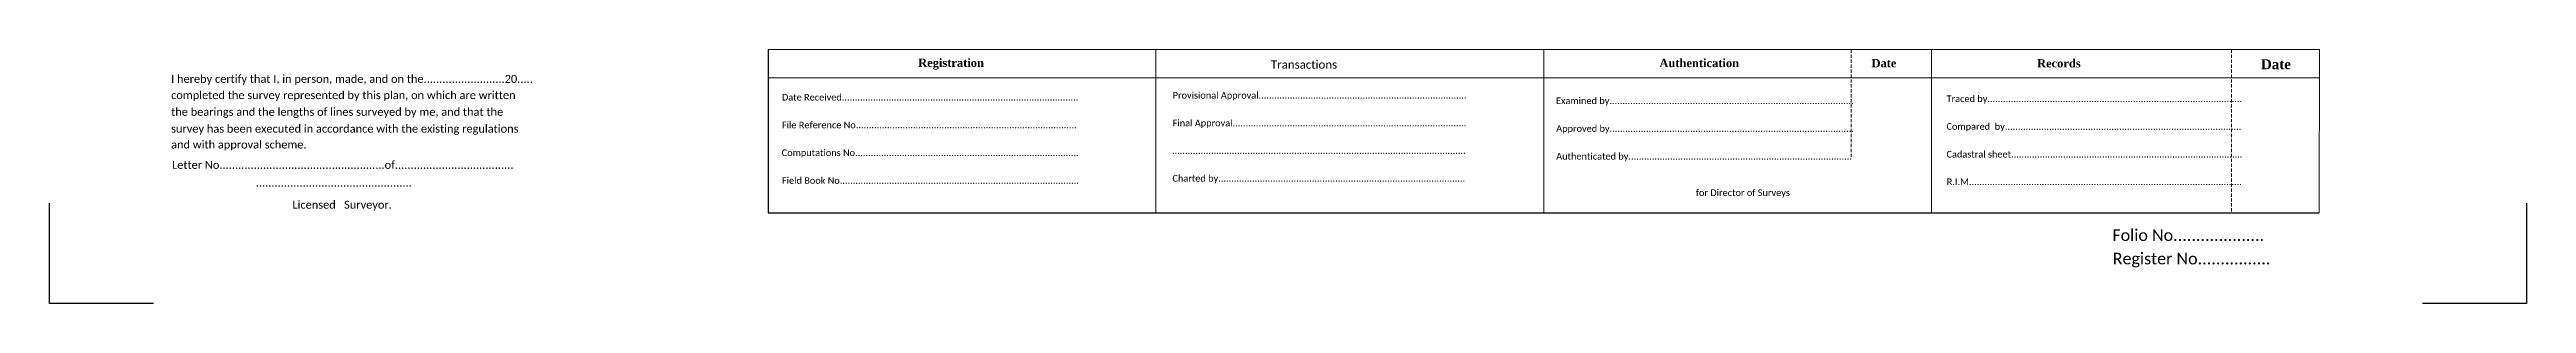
# Model space of a CAD drawing. Header units: metres. Extents: x -4486 to -2975, y 114226 to 114766.
# Drawn here: x -4486 to -3736, y 114226 to 114303 of the extents above; entities that cross this region are included whole.
import ezdxf

# ---------------------------------------------------------------- set-up
doc = ezdxf.new("R2010")
doc.units = ezdxf.units.M
doc.linetypes.add('DASHEDX2', pattern=[1.5, 1, -0.5])
doc.layers.add('form', color=7, linetype='Continuous', lineweight=5)
doc.styles.add('Legend', font='calibri.ttf')

msp = doc.modelspace()

# ---------------------------------------------------------------- texts
at = {"layer": 'form', "style": 'Legend'}
for s, height, p in [('Transactions', 2.5, (-4116.43, 114297.44)), ('  I hereby certify that I, in person, made, and on the..........................20.....', 2.4, (-4451.14, 114293.15)), ('  the bearings and the lengths of lines surveyed by me, and that the', 2.4, (-4451.14, 114283.18)), ('  completed the survey represented by this plan, on which are written', 2.4, (-4451.14, 114288.23)), ('Date Received...........................................................................................', 2, (-4264.5, 114287.8)), ('Provisional Approval................................................................................', 2, (-4146.19, 114288.38)), ('Examined by..............................................................................................', 2, (-4030.1, 114286.73)), ('Traced by..................................................................................................', 2, (-3911.85, 114287.35)), ('  survey has been executed in accordance with the existing regulations', 2.4, (-4451.14, 114278.08)), ('File Reference No.....................................................................................', 2, (-4264.5, 114279.4)), ('Final Approval..........................................................................................', 2, (-4146.19, 114279.99)), ('Approved by..............................................................................................', 2, (-4030.05, 114278.33)), ('Compared  by...........................................................................................', 2, (-3911.87, 114278.95)), ('  and with approval scheme.', 2.4, (-4451.14, 114273.29)), ('Computations No......................................................................................', 2, (-4264.57, 114271)), ('.................................................................................................................', 2, (-4146.39, 114271.66)), ('Authenticated by......................................................................................', 2, (-4030.05, 114269.93)), ('Cadastral sheet.........................................................................................', 2, (-3911.87, 114270.55)), ('  Letter No.....................................................of......................................', 2.4, (-4450.87, 114267.14)), ('Field Book No............................................................................................', 2, (-4264.5, 114262.61)), ('Charted by...............................................................................................', 2, (-4146.26, 114263.26)), ('R.I.M.........................................................................................................', 2, (-3911.8, 114262.22)), ('                                ..................................................', 2.4, (-4450.87, 114261.75)), ('                             Licensed   Surveyor.', 2.4, (-4437.25, 114255.08)), ('for Director of Surveys', 2, (-3987.78, 114258.92)), ('Folio No....................', 3.5, (-3861.64, 114245.32)), ('Register No................', 3.5, (-3861.54, 114238.23))]:
    msp.add_text(s, height=height, dxfattribs=at).set_placement(p)
at = {"layer": 'form', "width": 166.1859, "attachment_point": 1, "style": 'Legend'}
for s, insert, char_height in [('{\\fTimes New Roman|b1|i0|c0|p18;Registration}', (-4223.25, 114300.48), 2.5), ('{\\fTimes New Roman|b1|i0|c0|p18;Authentication}', (-3998.8, 114300.4), 2.5), ('{\\fTimes New Roman|b1|i0|c0|p18;Date}', (-3934.58, 114300.37), 2.5), ('{\\fTimes New Roman|b1|i0|c0|p18;Records}', (-3884.45, 114300.32), 2.5), ('{\\fTimes New Roman|b1|i0|c0|p18;Date}', (-3816.65, 114300.27), 3)]:
    msp.add_mtext(s, dxfattribs=dict(at, insert=insert, char_height=char_height))

# ---------------------------------------------------------------- linework, layer by layer
for p, q in [((-4486.26, 114226.42), (-4486.26, 114256.73)), ((-4454.75, 114226.42), (-4486.26, 114226.42))]:
    msp.add_line(p, q)
at = {"color": 0}
for p, q in [((-3736.26, 114256.73), (-3736.26, 114226.42)), ((-3736.26, 114226.42), (-3767.77, 114226.42))]:
    msp.add_line(p, q, dxfattribs=at)
at = {"flags": 128}
for points in [[(-4268.68, 114303.21), (-4268.68, 114253.83)], [(-4268.68, 114253.83), (-3799.02, 114253.83)]]:
    msp.add_lwpolyline(points, dxfattribs=at)
at = {"layer": 'form', "color": 0, "linetype": 'Continuous', "lineweight": 20}
for p, q in [((-4268.68, 114303.21), (-3798.94, 114303.21)), ((-4268.68, 114294.65), (-3798.95, 114294.65))]:
    msp.add_line(p, q, dxfattribs=at)
at = {"layer": 'form', "lineweight": 20}
for p, q in [((-4151.26, 114303.21), (-4151.26, 114253.83)), ((-4033.84, 114303.21), (-4033.84, 114253.83)), ((-3916.42, 114303.21), (-3916.42, 114253.83)), ((-3798.94, 114303.21), (-3799.02, 114253.83))]:
    msp.add_line(p, q, dxfattribs=at)
at = {"layer": 'form', "color": 0, "linetype": 'DASHEDX2', "lineweight": 13}
for p, q in [((-3940.78, 114303.21), (-3940.78, 114270.22)), ((-3825.54, 114303.21), (-3825.54, 114253.83))]:
    msp.add_line(p, q, dxfattribs=at)

msp.set_redraw_order([(e.dxf.handle, doc.entitydb.next_handle()) for e in msp.query("TEXT MTEXT ATTDEF DIMENSION ARC_DIMENSION")])  # texts and dimensions are drawn at this point

doc.saveas('drawing.dxf')
